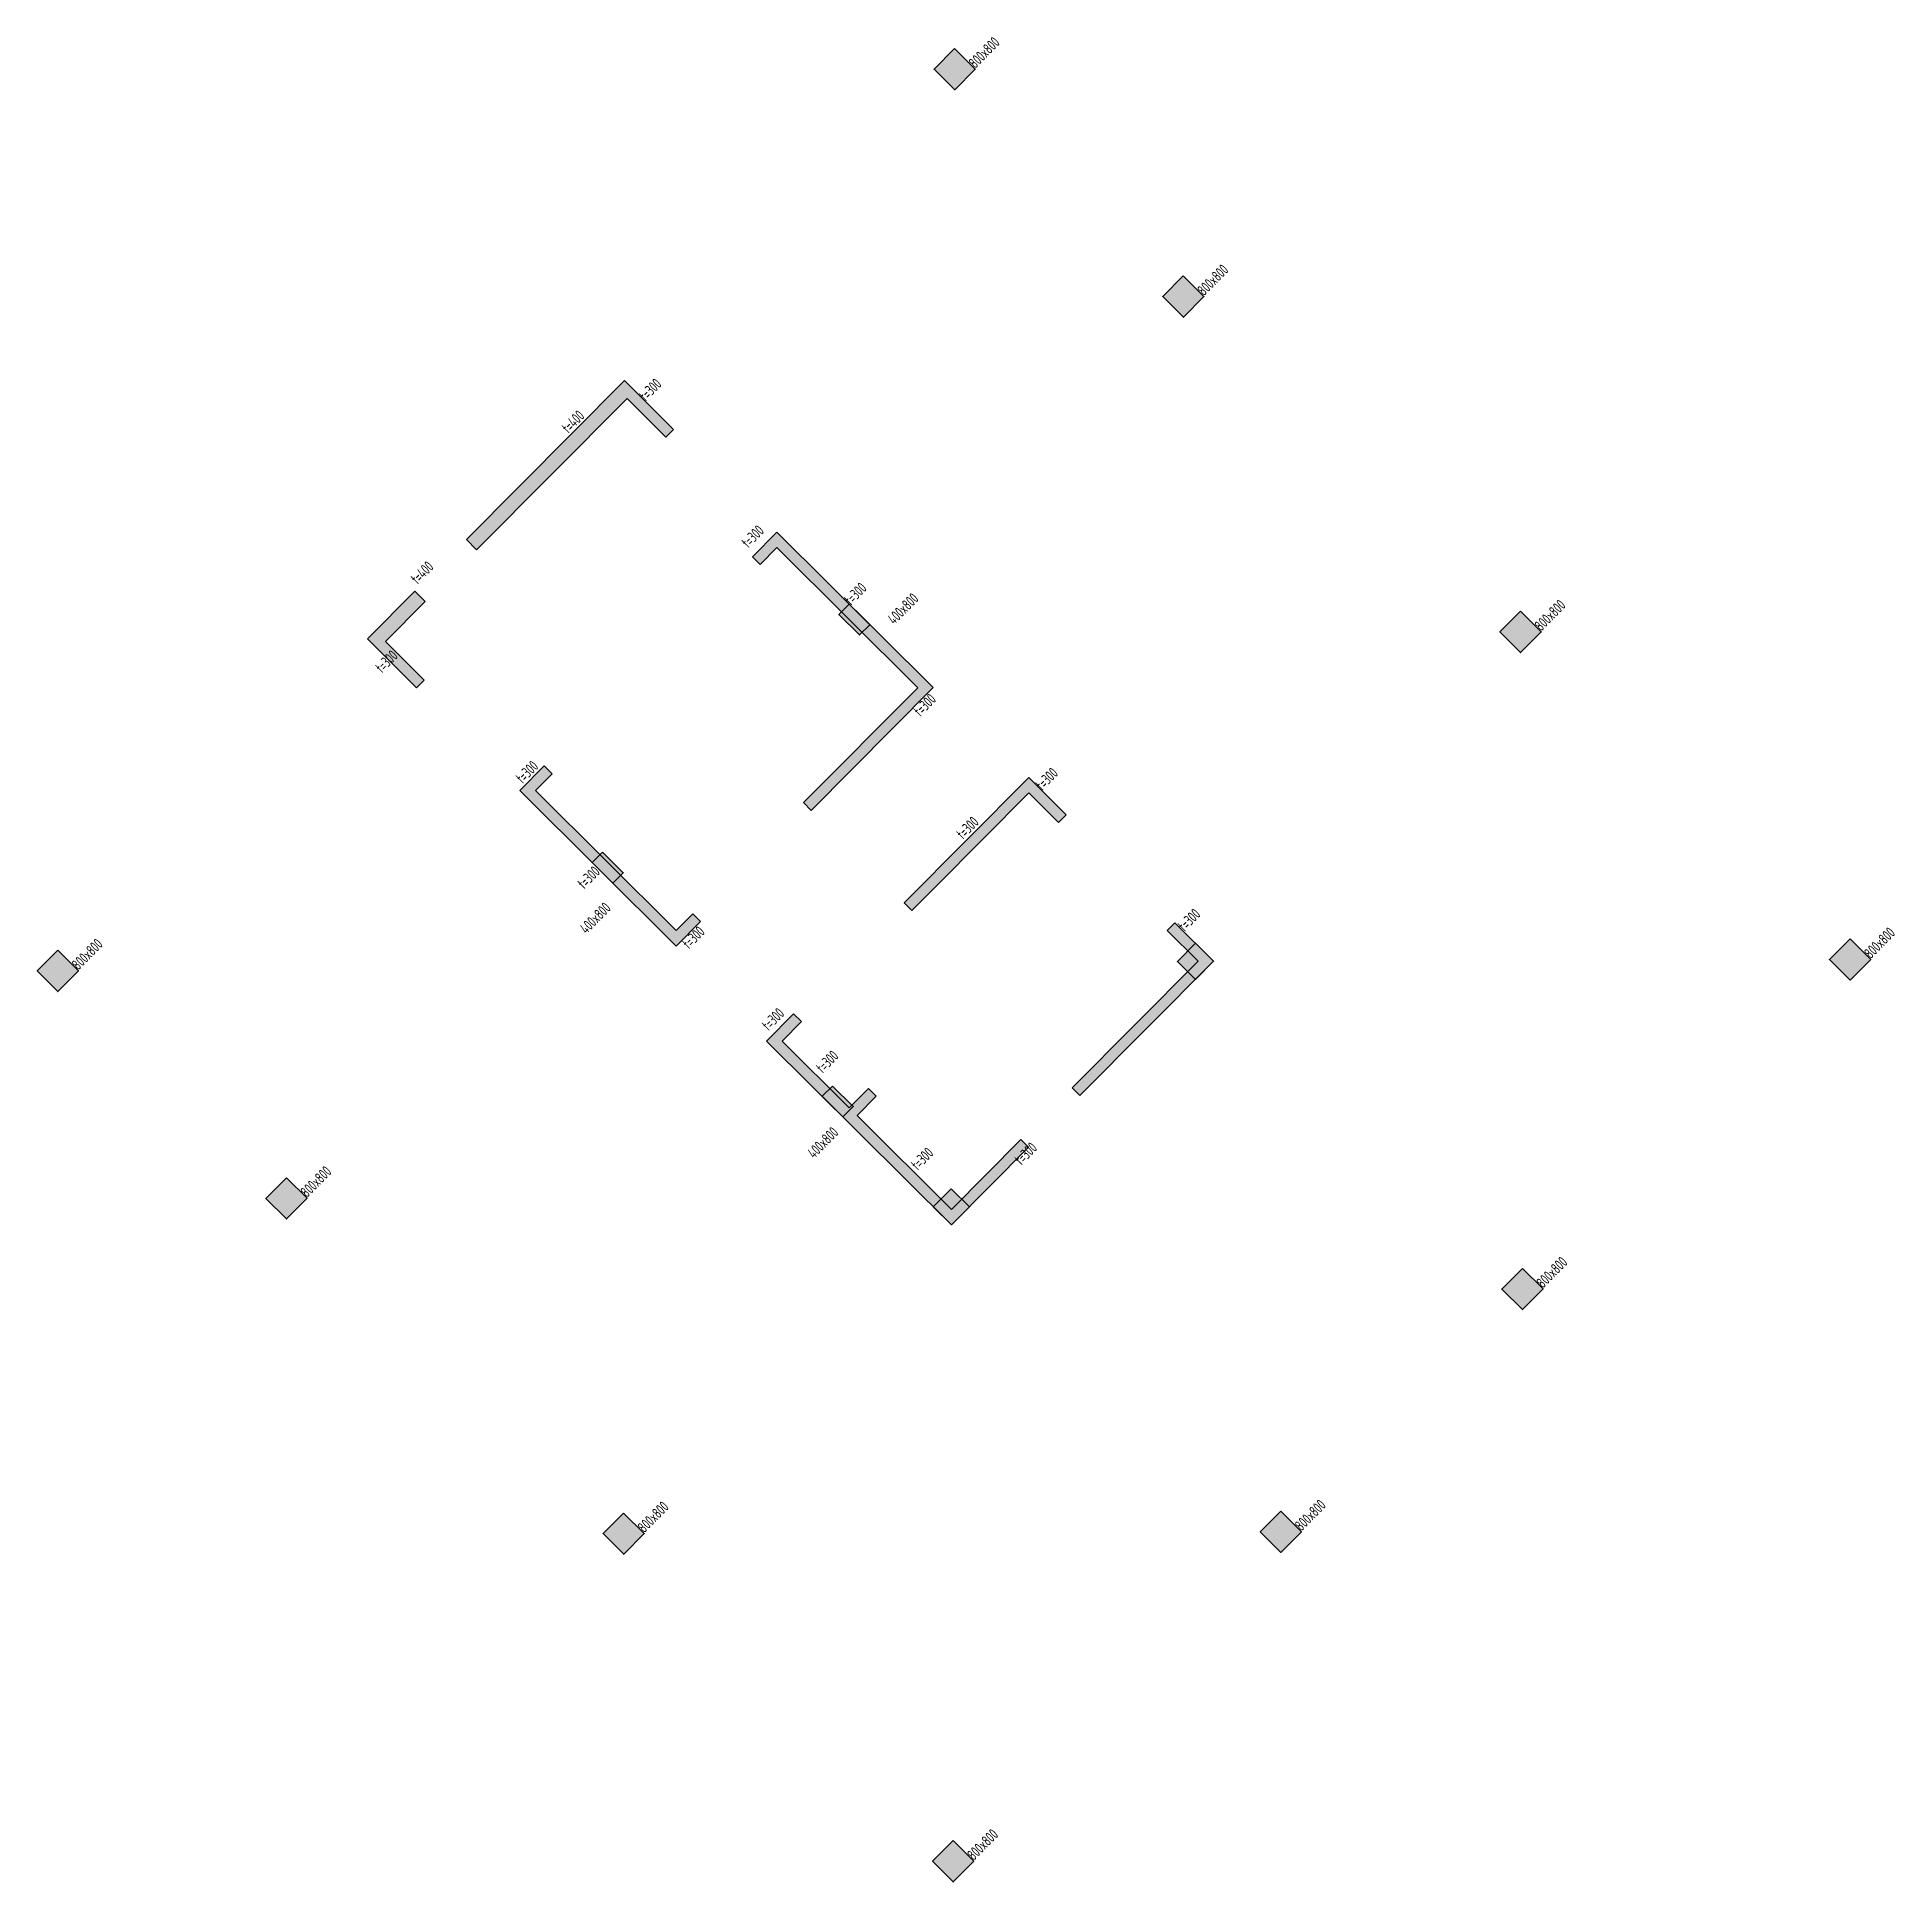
# Model space of a CAD drawing. Extents: x 517158726 to 519536726, y 3499539182 to 3501239182.
# Drawn here: x 518121015 to 518171987, y 3500564991 to 3500615615 of the extents above; entities that cross this region are included whole.
import ezdxf
from ezdxf.enums import TextEntityAlignment as Align

# ---------------------------------------------------------------- set-up
doc = ezdxf.new("R2010")
doc.units = 0
doc.header["$LTSCALE"] = 500
doc.header["$MEASUREMENT"] = 0
doc.layers.get('0').update_dxf_attribs({"linetype": 'CONTINUOUS'})
for name, color, linetype, plot in [('__覆盖_A10-1楼地上客房部分轴网（1：100）_TEN25IWP$0$C-XREF-SLCT', 7, 'CONTINUOUS', False), ('C-XREF-SLCT', 7, 'CONTINUOUS', False), ('S_POST_OTHE', 110, 'CONTINUOUS', False)]:
    doc.layers.add(name, color=color, linetype=linetype, plot=plot)
for name, color, linetype in [('S_COLU', 2, 'CONTINUOUS'), ('S_COLU_HACH', 15, 'CONTINUOUS'), ('S_WALL', 2, 'CONTINUOUS'), ('S_WALL_HACH', 30, 'CONTINUOUS')]:
    doc.layers.add(name, color=color, linetype=linetype)
doc.styles.add('__覆盖_A10-1楼地上客房部分轴网（1：100）_TEN25IWP$0$Acs', font='Tssdeng.shx', dxfattribs={"width": 0.7, "bigfont": 'Tssdchn.shx'})
doc.styles.add('Acs', font='STFANGSO.TTF', dxfattribs={"width": 0.7})
doc.styles.add('TH-STYLE3', font='tssdeng.shx', dxfattribs={"width": 0.7, "bigfont": 'tssdchn.shx'})

msp = doc.modelspace()

# ---------------------------------------------------------------- texts
at = {"layer": 'S_POST_OTHE', "style": 'TH-STYLE3', "width": 0.7}
for p in [(518146756, 3500614737), (518153031, 3500608497), (518162284, 3500599294), (518171325, 3500590304), (518122146, 3500589992), (518128421, 3500583751), (518162334, 3500581263), (518137674, 3500574549), (518155705, 3500574598), (518146714, 3500565558)]:
    msp.add_text('800x800', height=300, rotation=45.1571, dxfattribs=at).set_placement(p)
for s, p in [('t=300', (518137942, 3500605832)), ('t=400', (518131683, 3500600816)), ('t=300', (518143572, 3500600233)), ('400x800', (518144878, 3500599826)), ('t=300', (518130705, 3500598376)), ('t=300', (518145475, 3500597183)), ('t=300', (518134562, 3500595343)), ('t=300', (518148822, 3500595153)), ('t=300', (518146648, 3500593811)), ('400x800', (518136434, 3500591336)), ('t=300', (518152728, 3500591283)), ('t=300', (518139129, 3500590802)), ('t=300', (518141312, 3500588560)), ('t=300', (518142797, 3500587393)), ('400x800', (518142678, 3500585174)), ('t=300', (518148249, 3500584870)), ('t=300', (518145403, 3500584731))]:
    msp.add_text(s, height=300, rotation=45.1571, dxfattribs=at).set_placement(p, align=Align.CENTER)
for s, p in [('t=400', (518135611, 3500605168)), ('t=300', (518140542, 3500602019)), ('t=300', (518136041, 3500592661))]:
    msp.add_text(s, height=300, rotation=45.1571, dxfattribs=at).set_placement(p, align=Align.TOP_CENTER)

# ---------------------------------------------------------------- blocks, each defined once
blk = doc.blocks.new('AcsAcadShareArea')
for points in [[(0, 0), (118900, 0), (118900, 85000), (0, 85000)], [(6892.9, 0), (28409.4, 0), (28409.4, 2708.4), (6892.9, 2708.4)], [(0, 0), (6892.9, 0), (6892.9, 2699.2), (0, 2699.2)], [(0, 733), (0, 733), (0, 0), (0, 0)]]:
    blk.add_lwpolyline(points, close=True)
at = {"insert": (596.8, 1991.4), "char_height": 1000, "width": 6073.9, "attachment_point": 1, "style": 'Acs'}
blk.add_mtext('唯一编号：', dxfattribs=at)
at = {"style": 'Acs', "width": 0.8}
blk.add_attdef('唯一编号', (7537.4, 860.8), '', height=1000, dxfattribs=at)
blk = doc.blocks.new('__覆盖_A10-1楼地上客房部分轴网（1：100）_TEN25IWP$0$AcsAcadShareArea')
for points in [[(0, 0), (118900, 0), (118900, 85000), (0, 85000)], [(6892.9, 0), (28409.4, 0), (28409.4, 2708.4), (6892.9, 2708.4)], [(0, 0), (6892.9, 0), (6892.9, 2699.2), (0, 2699.2)], [(0, 733), (0, 733), (0, 0), (0, 0)]]:
    blk.add_lwpolyline(points, close=True)
at = {"insert": (596.8, 1991.4), "char_height": 1000, "width": 6073.9, "attachment_point": 1, "style": '__覆盖_A10-1楼地上客房部分轴网（1：100）_TEN25IWP$0$Acs'}
blk.add_mtext('唯一编号：', dxfattribs=at)
at = {"style": '__覆盖_A10-1楼地上客房部分轴网（1：100）_TEN25IWP$0$Acs', "width": 0.8}
blk.add_attdef('唯一编号', (7537.4, 860.8), '', height=1000, dxfattribs=at)

# ---------------------------------------------------------------- linework, layer by layer
at = {"layer": 'S_COLU', "linetype": 'ByBlock', "lineweight": 35}
for points in [[(518146189, 3500615302), (518145625, 3500614734), (518146192, 3500614170), (518146756, 3500614737)], [(518152464, 3500609061), (518151900, 3500608494), (518152467, 3500607929), (518153031, 3500608497)], [(518143296, 3500600055), (518143014, 3500599772), (518143581, 3500599208), (518143864, 3500599491)], [(518161717, 3500599858), (518161153, 3500599291), (518161720, 3500598727), (518162284, 3500599294)], [(518136527, 3500593249), (518136245, 3500592965), (518136812, 3500592401), (518137094, 3500592684)], [(518121579, 3500590556), (518121015, 3500589989), (518121582, 3500589424), (518122146, 3500589992)], [(518152797, 3500590748), (518152303, 3500590251), (518152800, 3500589758), (518153293, 3500590254)], [(518170757, 3500590868), (518170193, 3500590300), (518170760, 3500589736), (518171325, 3500590304)], [(518142838, 3500586831), (518142556, 3500586548), (518143123, 3500585983), (518143405, 3500586267)], [(518127854, 3500584315), (518127290, 3500583748), (518127857, 3500583184), (518128421, 3500583751)], [(518146098, 3500584012), (518145604, 3500583515), (518146101, 3500583022), (518146594, 3500583518)], [(518161767, 3500581827), (518161202, 3500581260), (518161770, 3500580696), (518162334, 3500581263)], [(518137107, 3500575113), (518136543, 3500574546), (518137110, 3500573981), (518137674, 3500574549)], [(518155138, 3500575162), (518154574, 3500574595), (518155141, 3500574031), (518155705, 3500574598)], [(518146147, 3500566122), (518145583, 3500565555), (518146150, 3500564991), (518146714, 3500565558)]]:
    msp.add_lwpolyline(points, close=True, dxfattribs=at)
at = {"layer": 'S_COLU_HACH', "ltscale": 3}
for points in [[(518145625, 3500614734), (518146192, 3500614170), (518146189, 3500615302), (518146756, 3500614737)], [(518151900, 3500608494), (518152467, 3500607929), (518152464, 3500609061), (518153031, 3500608497)], [(518143014, 3500599772), (518143581, 3500599208), (518143296, 3500600055), (518143864, 3500599491)], [(518161153, 3500599291), (518161720, 3500598727), (518161717, 3500599858), (518162284, 3500599294)], [(518136245, 3500592965), (518136812, 3500592401), (518136527, 3500593249), (518137094, 3500592684)], [(518121015, 3500589989), (518121582, 3500589424), (518121579, 3500590556), (518122146, 3500589992)], [(518152303, 3500590251), (518152800, 3500589758), (518152797, 3500590748), (518153293, 3500590254)], [(518170193, 3500590300), (518170760, 3500589736), (518170757, 3500590868), (518171325, 3500590304)], [(518142556, 3500586548), (518143123, 3500585983), (518142838, 3500586831), (518143405, 3500586267)], [(518127290, 3500583748), (518127857, 3500583184), (518127854, 3500584315), (518128421, 3500583751)], [(518145604, 3500583515), (518146101, 3500583022), (518146098, 3500584012), (518146594, 3500583518)], [(518161202, 3500581260), (518161770, 3500580696), (518161767, 3500581827), (518162334, 3500581263)], [(518136543, 3500574546), (518137110, 3500573981), (518137107, 3500575113), (518137674, 3500574549)], [(518154574, 3500574595), (518155141, 3500574031), (518155138, 3500575162), (518155705, 3500574598)], [(518145583, 3500565555), (518146150, 3500564991), (518146147, 3500566122), (518146714, 3500565558)]]:
    msp.add_solid(points, dxfattribs=at)
at = {"layer": 'S_WALL', "linetype": 'ByBlock'}
for points in [[(518133074, 3500601548), (518133074, 3500601548), (518137200, 3500605696), (518138263, 3500604638), (518138475, 3500604851), (518137128, 3500606190), (518132791, 3500601830), (518133074, 3500601548)], [(518148224, 3500595296), (518144804, 3500591857), (518145016, 3500591646), (518145475, 3500592106), (518145475, 3500592106), (518145475, 3500592106), (518145686, 3500592319), (518145686, 3500592319), (518145686, 3500592319), (518148225, 3500594872), (518149040, 3500594061), (518149252, 3500594273), (518148224, 3500595296), (518148224, 3500595296), (518148224, 3500595296)], [(518149414, 3500586779), (518149627, 3500586567), (518153293, 3500590254), (518152230, 3500591312), (518152018, 3500591099), (518152869, 3500590253), (518149414, 3500586779)], [(518148004, 3500585360), (518146100, 3500583446), (518143512, 3500586020), (518144040, 3500586552), (518143828, 3500586763), (518143299, 3500586231), (518141455, 3500588065), (518141984, 3500588597), (518141772, 3500588808), (518141031, 3500588064), (518146101, 3500583022), (518148216, 3500585149), (518148004, 3500585360)]]:
    msp.add_lwpolyline(points, dxfattribs=at)
for points in [[(518142251, 3500594396), (518145601, 3500597764), (518141311, 3500602030), (518140641, 3500601356), (518140854, 3500601145), (518141312, 3500601606), (518145176, 3500597762), (518142038, 3500594607)], [(518131664, 3500600130), (518131381, 3500600412), (518130076, 3500599100), (518131423, 3500597760), (518131635, 3500597973), (518130571, 3500599031)], [(518138549, 3500590673), (518139219, 3500591347), (518139006, 3500591558), (518138548, 3500591097), (518134684, 3500594941), (518135142, 3500595401), (518134929, 3500595613), (518134259, 3500594939)]]:
    msp.add_lwpolyline(points, close=True, dxfattribs=at)
at = {"layer": 'S_WALL_HACH', "ltscale": 3}
for points in [[(518138263, 3500604638), (518138475, 3500604851), (518136916, 3500605978), (518137128, 3500606190)], [(518133074, 3500601548), (518132791, 3500601830), (518137200, 3500605696), (518136916, 3500605978)], [(518140854, 3500601145), (518140641, 3500601356), (518141312, 3500601606), (518141099, 3500601817)], [(518141099, 3500601817), (518141311, 3500602030), (518145389, 3500597551), (518145601, 3500597764)], [(518130360, 3500598818), (518130076, 3500599100), (518131664, 3500600130), (518131381, 3500600412)], [(518131635, 3500597973), (518131423, 3500597760), (518130571, 3500599031), (518130360, 3500598818)], [(518142038, 3500594607), (518142251, 3500594396), (518145176, 3500597762), (518145389, 3500597551)], [(518134471, 3500595152), (518134684, 3500594941), (518134929, 3500595613), (518135142, 3500595401)], [(518134471, 3500595152), (518134259, 3500594939), (518138761, 3500590886), (518138549, 3500590673)], [(518145016, 3500591646), (518144804, 3500591857), (518148225, 3500594872), (518148012, 3500595083)], [(518149040, 3500594061), (518149252, 3500594273), (518148012, 3500595083), (518148224, 3500595296)], [(518138548, 3500591097), (518138761, 3500590886), (518139006, 3500591558), (518139219, 3500591347)], [(518152018, 3500591099), (518152230, 3500591312), (518152869, 3500590253), (518153081, 3500590466)], [(518153081, 3500590466), (518153293, 3500590254), (518149414, 3500586779), (518149627, 3500586567)], [(518141244, 3500587852), (518141031, 3500588064), (518141984, 3500588597), (518141772, 3500588808)], [(518146312, 3500583234), (518146101, 3500583022), (518141455, 3500588065), (518141244, 3500587852)], [(518143299, 3500586231), (518143512, 3500586020), (518143828, 3500586763), (518144040, 3500586552)], [(518146524, 3500583447), (518146311, 3500583659), (518148216, 3500585149), (518148004, 3500585360)]]:
    msp.add_solid(points, dxfattribs=at)

# ---------------------------------------------------------------- block references
at = {"layer": '__覆盖_A10-1楼地上客房部分轴网（1：100）_TEN25IWP$0$C-XREF-SLCT', "xscale": 20, "yscale": 20, "zscale": 20}
msp.add_blockref('__覆盖_A10-1楼地上客房部分轴网（1：100）_TEN25IWP$0$AcsAcadShareArea', (517158726, 3499539182), dxfattribs=at).add_auto_attribs({'唯一编号': '1#楼地上客房部分轴网（1：100）'})
at = {"layer": 'C-XREF-SLCT', "xscale": 20, "yscale": 20, "zscale": 20}
msp.add_blockref('AcsAcadShareArea', (517158726, 3499539182), dxfattribs=at).add_auto_attribs({'唯一编号': 'colu'})

msp.set_redraw_order([(e.dxf.handle, doc.entitydb.next_handle()) for e in msp.query("TEXT MTEXT ATTDEF DIMENSION ARC_DIMENSION")])  # texts and dimensions are drawn at this point

doc.saveas('drawing.dxf')
